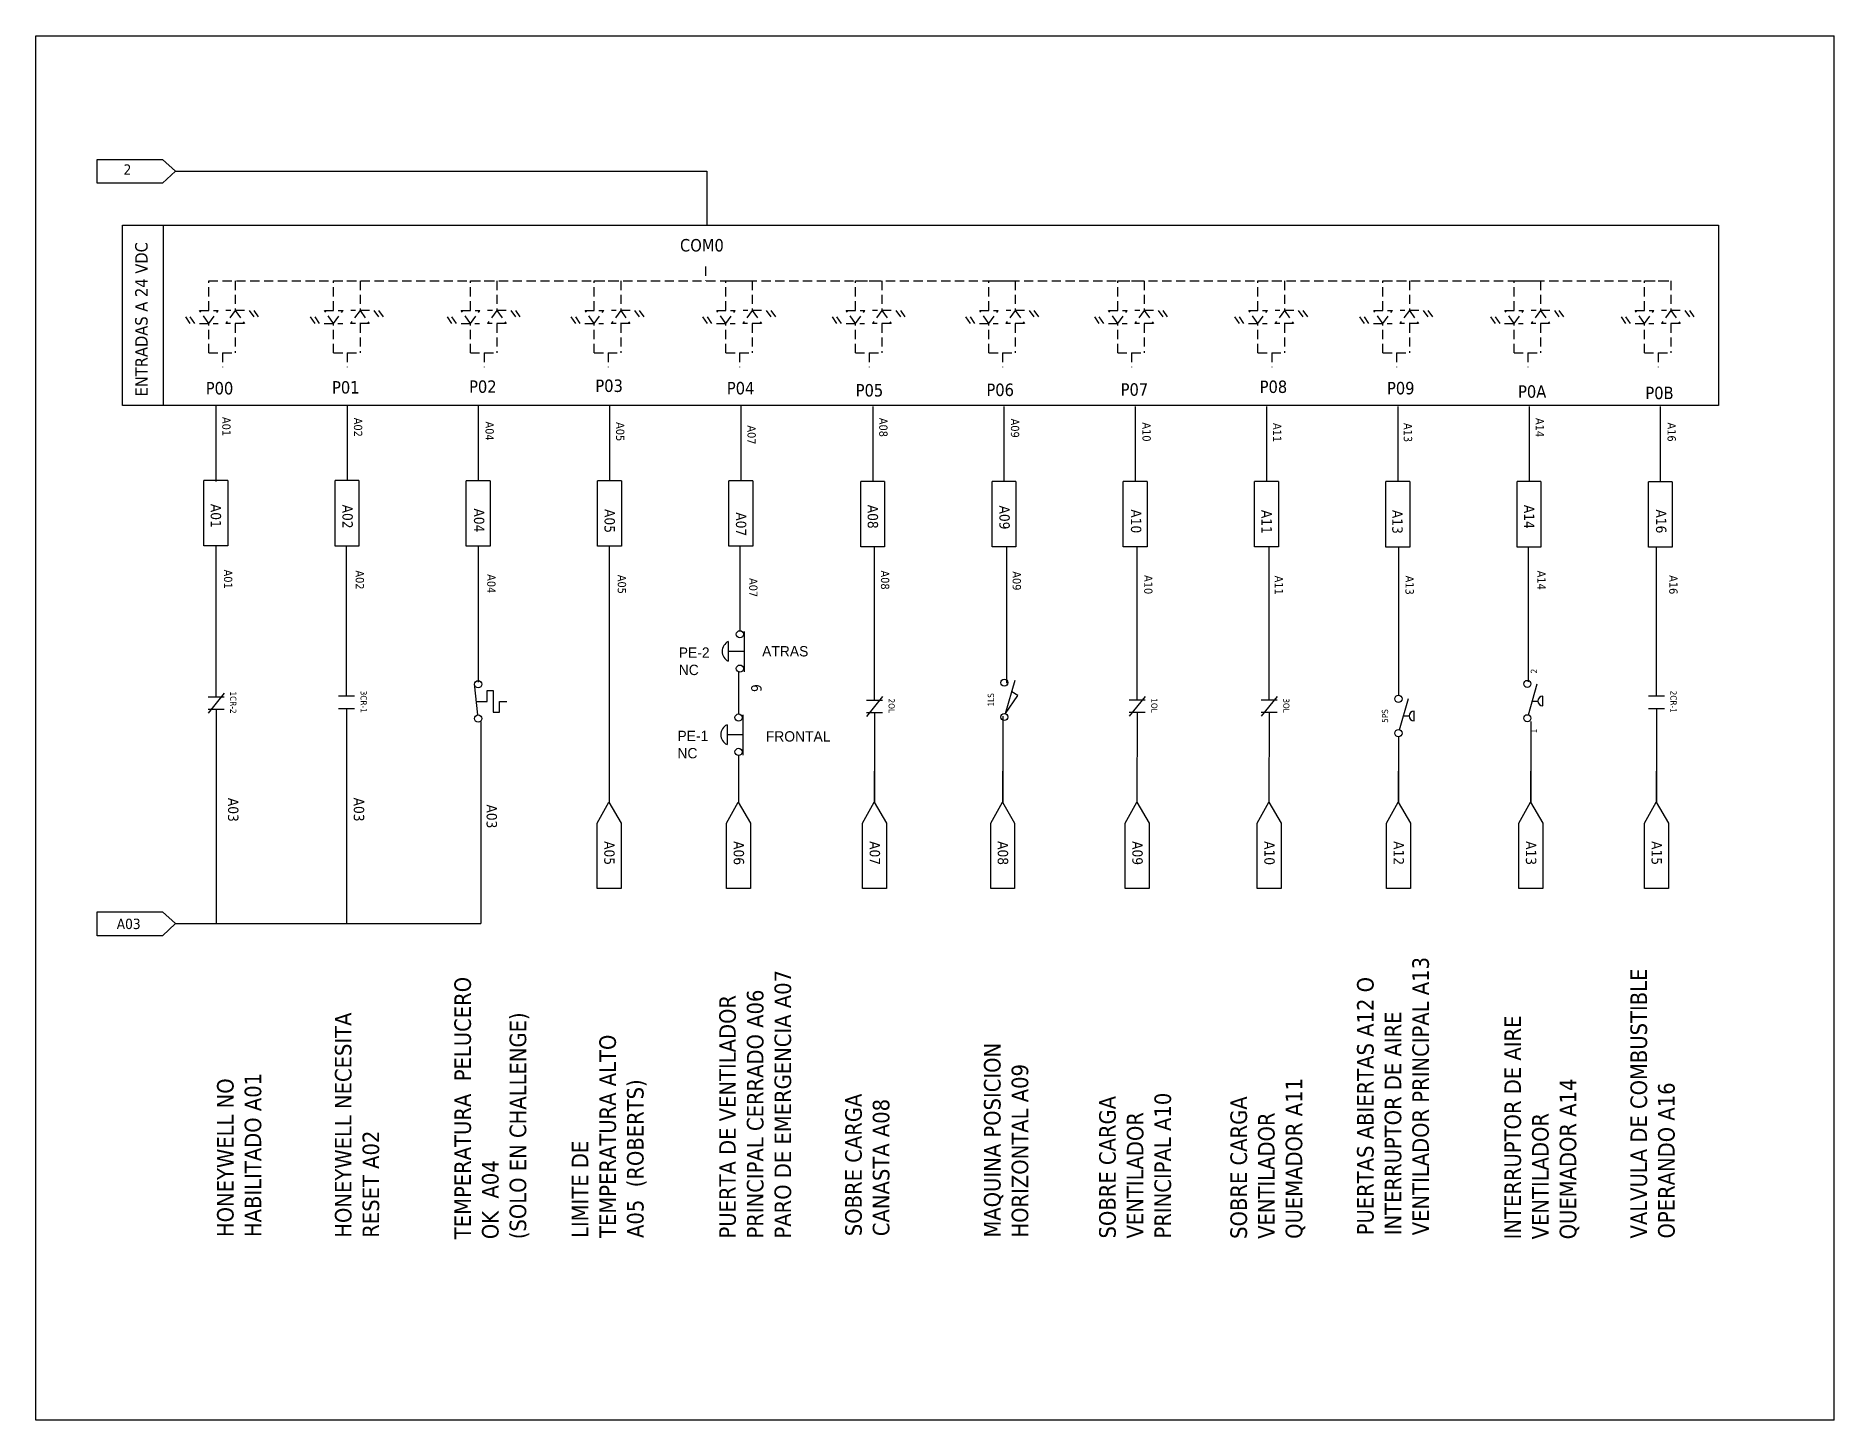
# Model space of a CAD drawing. Header units: millimetres. Extents: x 608 to 3138, y 804 to 1552.
# Drawn here: x 1105.4 to 1539.1, y 1217.8 to 1551.8 of the extents above; entities that cross this region are included whole.
import ezdxf
from ezdxf.enums import TextEntityAlignment as Align

# ---------------------------------------------------------------- set-up
doc = ezdxf.new("R2010")
doc.units = ezdxf.units.MM
doc.linetypes.add('LÍNEAS_OCULTAS2', pattern=[4.7625, 3.175, -1.5875])
doc.layers.add('0 @ 1', color=7, linetype='Continuous')
doc.layers.add('Capa1', color=7, linetype='LÍNEAS_OCULTAS2')
doc.styles.add('Tahoma', font='tahoma.ttf')

msp = doc.modelspace()

# ---------------------------------------------------------------- texts
at = {"width": 15.27778, "attachment_point": 1, "style": 'Tahoma'}
for s, insert, char_height in [('2', (1126.489, 1520.791), 2.5), ('COM0', (1260.737, 1502.777), 3), ('P00', (1146.32, 1468.281), 3), ('P01', (1176.783, 1468.488), 3), ('P02', (1209.846, 1468.666), 3), ('P03', (1240.309, 1468.873), 3), ('P04', (1272.035, 1468.295), 3), ('P05', (1303.122, 1467.783), 3), ('P06', (1334.664, 1467.898), 3), ('P07', (1367.041, 1467.966), 3), ('P08', (1400.581, 1468.63), 3), ('P09', (1431.298, 1468.295), 3), ('P0A', (1462.913, 1467.478), 3), ('P0B', (1493.63, 1467.143), 3), ('A03', (1124.839, 1338.763), 2.5)]:
    msp.add_mtext(s, dxfattribs=dict(at, insert=insert, char_height=char_height))
at = {"attachment_point": 1, "style": 'Tahoma'}
for s, insert, char_height, width, rotation in [('ENTRADAS A 24 VDC', (1129.287, 1464.791), 3, 53.74005, 90), ('A01', (1152.304, 1459.84), 2, 15.27778, 270), ('A02', (1184.075, 1459.651), 2, 15.27778, 270), ('A04', (1215.808, 1458.737), 2, 15.27778, 270), ('A05', (1247.309, 1458.589), 2, 15.27778, 270), ('A07', (1279.012, 1457.806), 2, 15.27778, 270), ('A08', (1310.799, 1459.625), 2, 15.27778, 270), ('A09', (1342.571, 1459.436), 2, 15.27778, 270), ('A10', (1374.304, 1458.522), 2, 15.27778, 270), ('A11', (1405.805, 1458.375), 2, 15.27778, 270), ('A13', (1437.352, 1458.384), 2, 15.27778, 270), ('A14', (1469.145, 1459.593), 2, 15.27778, 270), ('A16', (1500.98, 1458.497), 2, 15.27778, 270), ('A01', (1150.019, 1438.863), 2.5, 15.27778, 270), ('A02', (1181.79, 1438.675), 2.5, 15.27778, 270), ('A04', (1213.523, 1437.76), 2.5, 15.27778, 270), ('A05', (1245.024, 1437.613), 2.5, 15.27778, 270), ('A07', (1276.727, 1436.829), 2.5, 15.27778, 270), ('A08', (1308.514, 1438.648), 2.5, 15.27778, 270), ('A09', (1340.286, 1438.46), 2.5, 15.27778, 270), ('A10', (1372.019, 1437.546), 2.5, 15.27778, 270), ('A11', (1403.52, 1437.398), 2.5, 15.27778, 270), ('A13', (1435.067, 1437.407), 2.5, 15.27778, 270), ('A14', (1466.86, 1438.616), 2.5, 15.27778, 270), ('A16', (1498.695, 1437.52), 2.5, 15.27778, 270), ('A01', (1152.717, 1423.002), 2, 15.27778, 270), ('A02', (1184.489, 1422.813), 2, 15.27778, 270), ('A04', (1216.222, 1421.899), 2, 15.27778, 270), ('A05', (1247.723, 1421.751), 2, 15.27778, 270), ('A07', (1279.425, 1420.967), 2, 15.27778, 270), ('A08', (1311.213, 1422.787), 2, 15.27778, 270), ('A09', (1342.984, 1422.598), 2, 15.27778, 270), ('A10', (1374.717, 1421.684), 2, 15.27778, 270), ('A11', (1406.218, 1421.536), 2, 15.27778, 270), ('A13', (1437.765, 1421.546), 2, 15.27778, 270), ('A14', (1469.559, 1422.755), 2, 15.27778, 270), ('A16', (1501.394, 1421.658), 2, 15.27778, 270), ('6', (1280.406, 1395.342), 2.5, 15.27778, 270), ('A03', (1154.195, 1367.91), 2.5, 15.27778, 270), ('A03', (1184.538, 1367.972), 2.5, 15.27778, 270), ('A03', (1216.571, 1366.329), 2.5, 15.27778, 270), ('A05', (1244.96, 1357.476), 2.5, 15.27778, 270), ('A06', (1276.182, 1357.476), 2.5, 15.27778, 270), ('A07', (1308.993, 1357.476), 2.5, 15.27778, 270), ('A08', (1339.901, 1357.476), 2.5, 15.27778, 270), ('A09', (1372.362, 1357.476), 2.5, 15.27778, 270), ('A10', (1404.203, 1357.476), 2.5, 15.27778, 270), ('A12', (1435.387, 1357.476), 2.5, 15.27778, 270), ('A13', (1467.311, 1357.476), 2.5, 15.27778, 270), ('A15', (1497.629, 1357.476), 2.5, 15.27778, 270), ('PUERTAS ABIERTAS A12 O\\PINTERRUPTOR DE AIRE VENTILADOR PRINCIPAL A13', (1424.069, 1262.364), 4, 72.35777, 90), ('TEMPERATURA  PELUCERO \\POK  A04\\P(SOLO EN CHALLENGE)', (1206.29, 1261.428), 4, 84.44629, 90), ('PUERTA DE VENTILADOR PRINCIPAL CERRADO A06 PARO DE EMERGENCIA A07', (1270.194, 1261.58), 4, 69.58535, 90), ('VALVULA DE COMBUSTIBLE OPERANDO A16', (1490.03, 1261.594), 4, 84.44629, 90), ('HONEYWELL NECESITA RESET A02', (1177.477, 1261.772), 4, 57.07159, 90), ('INTERRUPTOR DE AIRE VENTILADOR QUEMADOR A14', (1459.624, 1261.382), 4, 54.93704, 90), ('LIMITE DE \\PTEMPERATURA ALTO \\PA05  (ROBERTS)', (1234.604, 1261.718), 4, 84.44629, 90), ('MAQUINA POSICION HORIZONTAL A09', (1334.068, 1261.813), 4, 54.93704, 90), ('HONEYWELL NO HABILITADO A01', (1149.033, 1261.935), 4, 53.49894, 90), ('SOBRE CARGA VENTILADOR QUEMADOR A11', (1393.516, 1261.506), 4, 54.93704, 90), ('SOBRE CARGA CANASTA A08', (1300.573, 1262.155), 4, 54.93704, 90), ('SOBRE CARGA VENTILADOR PRINCIPAL A10', (1361.854, 1261.597), 4, 54.93704, 90)]:
    msp.add_mtext(s, dxfattribs=dict(at, insert=insert, char_height=char_height, width=width, rotation=rotation))
at = {"char_height": 2.5, "width": 7.30496, "attachment_point": 1}
for s, insert in [('PE-2\\PNC', (1260.43, 1404.219)), ('ATRAS', (1280.544, 1404.546)), ('PE-1\\PNC', (1260.11, 1384.122)), ('FRONTAL', (1281.43, 1384.003))]:
    msp.add_mtext(s, dxfattribs=dict(at, insert=insert))

# ---------------------------------------------------------------- blocks, each defined once
blk = doc.blocks.new('*U20')
at = {"linetype": 'Continuous'}
for p, q in [((-2.4, 1.92), (2.4, -1.92)), ((-1.5, 1.92), (-1.5, -1.92)), ((1.5, 1.92), (1.5, -1.92))]:
    blk.add_line(p, q, dxfattribs=at)
at = {"style": 'Tahoma'}
for tag, p in [('Descripción', (0, 8.73)), ('Diseñador de referencia', (-0.18, 3.37))]:
    blk.add_attdef(tag, text='', height=1.5, dxfattribs=at).set_placement(p, align=Align.CENTER)
at = {"linetype": 'Continuous', "style": 'Tahoma', "flags": 8}
blk.add_attdef('Terminal 1', text='', height=1.5, dxfattribs=at).set_placement((-3.17, -0.8), align=Align.TOP_RIGHT)
blk.add_attdef('Terminal 2', text='', height=1.5, dxfattribs=at).set_placement((3.17, -0.8), align=Align.TOP_LEFT)
blk = doc.blocks.new('*U23')
at = {"linetype": 'Continuous'}
for p, q in [((-1.5, 1.92), (-1.5, -1.92)), ((1.5, 1.92), (1.5, -1.92))]:
    blk.add_line(p, q, dxfattribs=at)
at = {"style": 'Tahoma'}
for tag, p in [('Descripción', (0, 8.73)), ('Diseñador de referencia', (-0.18, 3.37))]:
    blk.add_attdef(tag, text='', height=1.5, dxfattribs=at).set_placement(p, align=Align.CENTER)
at = {"linetype": 'Continuous', "style": 'Tahoma', "flags": 8}
blk.add_attdef('Terminal 1', text='', height=1.5, dxfattribs=at).set_placement((-3.17, -0.8), align=Align.TOP_RIGHT)
blk.add_attdef('Terminal 2', text='', height=1.5, dxfattribs=at).set_placement((3.17, -0.8), align=Align.TOP_LEFT)
blk = doc.blocks.new('*U29')
at = {"linetype": 'Continuous'}
for p, q in [((-3.33, -0.27), (1.09, -3.3)), ((-3.33, -0.27), (4.76, -2.59)), ((1.09, -3.3), (1.94, -1.78))]:
    blk.add_line(p, q, dxfattribs=at)
for centre in [(-4.14, 0), (4.14, 0)]:
    blk.add_circle(centre, 0.859)
at = {"style": 'Tahoma'}
for tag, p in [('Descripción', (0, 6.67)), ('Diseñador de referencia', (0, 2.5))]:
    blk.add_attdef(tag, text='', height=1.5, dxfattribs=at).set_placement(p, align=Align.CENTER)
at = {"linetype": 'Continuous', "style": 'Tahoma', "flags": 8}
blk.add_attdef('Terminal 1', text='', height=1.5, dxfattribs=at).set_placement((-6.67, -0.84), align=Align.TOP_RIGHT)
blk.add_attdef('Terminal 2', text='', height=1.5, dxfattribs=at).set_placement((6.67, -0.84), align=Align.TOP_LEFT)
blk = doc.blocks.new('*U28')
at = {"linetype": 'Continuous'}
blk.add_line((-3.33, -0.27), (4.19, -2.42), dxfattribs=at)
for p, q in [((-1.18, -3.75), (1.18, -3.75)), ((0, -1.23), (0, -2.55))]:
    blk.add_line(p, q)
for centre in [(-4.14, 0), (4.14, 0)]:
    blk.add_circle(centre, 0.859)
blk.add_arc((0, -3.75), 1.18, 0, 180)
at = {"style": 'Tahoma'}
for tag, p in [('Descripción', (0, 6.67)), ('Diseñador de referencia', (0, 2.5))]:
    blk.add_attdef(tag, text='', height=1.5, dxfattribs=at).set_placement(p, align=Align.CENTER)
at = {"linetype": 'Continuous', "style": 'Tahoma', "flags": 8}
blk.add_attdef('Terminal 1', text='', height=1.5, dxfattribs=at).set_placement((-6.67, -0.84), align=Align.TOP_RIGHT)
blk.add_attdef('Terminal 2', text='', height=1.5, dxfattribs=at).set_placement((6.67, -0.84), align=Align.TOP_LEFT)

# ---------------------------------------------------------------- linework, layer by layer
for p, q in [((1105.353, 1217.78), (1105.353, 1551.78)), ((1105.353, 1551.78), (1539.148, 1551.78)), ((1539.148, 1217.78), (1539.148, 1551.78)), ((1120.125, 1521.992), (1135.895, 1521.992)), ((1120.125, 1516.228), (1120.125, 1521.992)), ((1135.895, 1521.992), (1139.018, 1519.184)), ((1139.018, 1519.184), (1135.895, 1516.228)), ((1139.018, 1519.184), (1267.203, 1519.184)), ((1267.203, 1519.184), (1267.203, 1506.15)), ((1135.895, 1516.228), (1120.125, 1516.228)), ((1136.068, 1506.15), (1136.068, 1462.582)), ((1148.725, 1462.595), (1148.725, 1455.19)), ((1148.725, 1462.582), (1148.725, 1444.236)), ((1180.394, 1462.589), (1180.394, 1444.467)), ((1212.063, 1462.582), (1212.063, 1455.177)), ((1212.063, 1462.582), (1212.063, 1444.461)), ((1243.732, 1462.576), (1243.732, 1444.454)), ((1275.402, 1462.569), (1275.402, 1455.164)), ((1275.402, 1462.569), (1275.402, 1444.448)), ((1307.22, 1462.38), (1307.22, 1444.259)), ((1338.89, 1462.374), (1338.89, 1444.252)), ((1370.559, 1462.367), (1370.559, 1444.246)), ((1402.228, 1462.361), (1402.228, 1444.239)), ((1433.901, 1462.348), (1433.901, 1444.227)), ((1465.566, 1462.348), (1465.566, 1444.227)), ((1497.235, 1462.342), (1497.235, 1444.22)), ((1145.843, 1428.704), (1145.843, 1444.474)), ((1151.607, 1444.474), (1145.843, 1444.474)), ((1151.607, 1444.474), (1151.607, 1428.704)), ((1177.512, 1428.697), (1177.512, 1444.467)), ((1183.276, 1444.467), (1177.512, 1444.467)), ((1183.276, 1444.467), (1183.276, 1428.697)), ((1209.182, 1428.691), (1209.182, 1444.461)), ((1214.945, 1444.461), (1209.182, 1444.461)), ((1214.945, 1444.461), (1214.945, 1428.691)), ((1240.851, 1428.684), (1240.851, 1444.454)), ((1246.614, 1444.454), (1240.851, 1444.454)), ((1246.614, 1444.454), (1246.614, 1428.684)), ((1272.52, 1428.678), (1272.52, 1444.448)), ((1278.283, 1444.448), (1272.52, 1444.448)), ((1278.283, 1444.448), (1278.283, 1428.678)), ((1304.339, 1428.489), (1304.339, 1444.259)), ((1310.102, 1444.259), (1304.339, 1444.259)), ((1310.102, 1444.259), (1310.102, 1428.489)), ((1336.008, 1428.483), (1336.008, 1444.252)), ((1341.771, 1444.252), (1336.008, 1444.252)), ((1341.771, 1444.252), (1341.771, 1428.483)), ((1367.677, 1428.476), (1367.677, 1444.246)), ((1373.44, 1444.246), (1367.677, 1444.246)), ((1373.44, 1444.246), (1373.44, 1428.476)), ((1399.346, 1428.47), (1399.346, 1444.239)), ((1405.11, 1444.239), (1399.346, 1444.239)), ((1405.11, 1444.239), (1405.11, 1428.47)), ((1431.019, 1428.457), (1431.019, 1444.227)), ((1436.782, 1444.227), (1431.019, 1444.227)), ((1436.782, 1444.227), (1436.782, 1428.457)), ((1462.684, 1428.457), (1462.684, 1444.227)), ((1468.448, 1444.227), (1462.684, 1444.227)), ((1468.448, 1444.227), (1468.448, 1428.457)), ((1494.354, 1428.45), (1494.354, 1444.22)), ((1500.117, 1444.22), (1494.354, 1444.22)), ((1500.117, 1444.22), (1500.117, 1428.45)), ((1151.607, 1428.704), (1145.843, 1428.704)), ((1148.725, 1428.704), (1148.725, 1392.35)), ((1183.276, 1428.697), (1177.512, 1428.697)), ((1180.188, 1428.697), (1180.188, 1392.534)), ((1214.945, 1428.691), (1209.182, 1428.691)), ((1212.041, 1428.691), (1212.041, 1395.842)), ((1246.614, 1428.684), (1240.851, 1428.684)), ((1243.635, 1428.684), (1243.635, 1393.65)), ((1278.283, 1428.678), (1272.52, 1428.678)), ((1275.176, 1428.678), (1275.176, 1408.259)), ((1310.102, 1428.489), (1304.339, 1428.489)), ((1307.562, 1428.489), (1307.562, 1391.551)), ((1341.771, 1428.483), (1336.008, 1428.483)), ((1339.526, 1428.483), (1339.526, 1395.626)), ((1373.44, 1428.476), (1367.677, 1428.476)), ((1370.931, 1428.476), (1370.931, 1391.62)), ((1405.11, 1428.47), (1399.346, 1428.47)), ((1402.772, 1428.47), (1402.772, 1391.62)), ((1436.782, 1428.457), (1431.019, 1428.457)), ((1434.062, 1428.457), (1434.062, 1392.676)), ((1468.448, 1428.457), (1462.684, 1428.457)), ((1465.339, 1428.457), (1465.339, 1395.913)), ((1500.117, 1428.45), (1494.354, 1428.45)), ((1496.199, 1428.45), (1496.199, 1392.538)), ((1272.391, 1405.639), (1272.391, 1400.879)), ((1276.207, 1408.06), (1276.207, 1398.328)), ((1276.151, 1403.259), (1272.391, 1403.259)), ((1274.857, 1398.461), (1274.857, 1388.161)), ((1211.989, 1387.919), (1211.173, 1395.45)), ((1214.191, 1391.201), (1214.191, 1393.804)), ((1214.191, 1393.804), (1215.695, 1393.804)), ((1215.695, 1393.804), (1215.695, 1388.573)), ((1243.635, 1393.65), (1243.635, 1366.792)), ((1148.831, 1389.344), (1148.831, 1337.609)), ((1180.294, 1389.528), (1180.294, 1337.609)), ((1211.633, 1391.201), (1214.191, 1391.201)), ((1215.695, 1388.573), (1217.199, 1388.573)), ((1217.199, 1388.573), (1217.199, 1391.201)), ((1217.199, 1391.201), (1218.945, 1391.201)), ((1307.668, 1388.545), (1307.668, 1366.792)), ((1371.037, 1388.614), (1370.962, 1366.92)), ((1402.878, 1388.614), (1402.803, 1366.92)), ((1496.304, 1389.532), (1496.304, 1366.792)), ((1212.688, 1386.257), (1212.688, 1337.609)), ((1272.071, 1385.542), (1272.071, 1380.781)), ((1275.887, 1387.963), (1275.887, 1378.231)), ((1338.576, 1387.619), (1338.576, 1366.792)), ((1465.985, 1386.328), (1465.985, 1366.792)), ((1275.832, 1383.161), (1272.071, 1383.161)), ((1434.062, 1382.676), (1434.062, 1366.792)), ((1274.857, 1378.161), (1274.857, 1366.792)), ((1307.593, 1374.326), (1307.593, 1366.92)), ((1338.502, 1374.326), (1338.502, 1366.92)), ((1370.962, 1374.326), (1370.962, 1366.92)), ((1402.803, 1374.326), (1402.803, 1366.92)), ((1433.988, 1374.326), (1433.988, 1366.92)), ((1465.911, 1374.326), (1465.911, 1366.92)), ((1496.23, 1374.326), (1496.23, 1366.92)), ((1240.753, 1361.814), (1243.561, 1366.92)), ((1243.561, 1366.92), (1246.517, 1361.814)), ((1271.975, 1361.814), (1274.782, 1366.92)), ((1274.782, 1366.92), (1277.738, 1361.814)), ((1304.786, 1361.814), (1307.593, 1366.92)), ((1307.593, 1366.92), (1310.55, 1361.814)), ((1335.694, 1361.814), (1338.502, 1366.92)), ((1338.502, 1366.92), (1341.458, 1361.814)), ((1368.155, 1361.814), (1370.962, 1366.92)), ((1370.962, 1366.92), (1373.918, 1361.814)), ((1399.996, 1361.814), (1402.803, 1366.92)), ((1402.803, 1366.92), (1405.76, 1361.814)), ((1431.18, 1361.814), (1433.988, 1366.92)), ((1433.988, 1366.92), (1436.944, 1361.814)), ((1463.104, 1361.814), (1465.911, 1366.92)), ((1465.911, 1366.92), (1468.867, 1361.814)), ((1493.423, 1361.814), (1496.23, 1366.92)), ((1496.23, 1366.92), (1499.186, 1361.814)), ((1240.753, 1346.045), (1240.753, 1361.814)), ((1246.517, 1361.814), (1246.517, 1346.045)), ((1271.975, 1346.045), (1271.975, 1361.814)), ((1277.738, 1361.814), (1277.738, 1346.045)), ((1304.786, 1346.045), (1304.786, 1361.814)), ((1310.55, 1361.814), (1310.55, 1346.045)), ((1335.694, 1346.045), (1335.694, 1361.814)), ((1341.458, 1361.814), (1341.458, 1346.045)), ((1368.155, 1346.045), (1368.155, 1361.814)), ((1373.918, 1361.814), (1373.918, 1346.045)), ((1399.996, 1346.045), (1399.996, 1361.814)), ((1405.76, 1361.814), (1405.76, 1346.045)), ((1431.18, 1346.045), (1431.18, 1361.814)), ((1436.944, 1361.814), (1436.944, 1346.045)), ((1463.104, 1346.045), (1463.104, 1361.814)), ((1468.867, 1361.814), (1468.867, 1346.045)), ((1493.423, 1346.045), (1493.423, 1361.814)), ((1499.186, 1361.814), (1499.186, 1346.045)), ((1246.517, 1346.045), (1240.753, 1346.045)), ((1277.738, 1346.045), (1271.975, 1346.045)), ((1310.55, 1346.045), (1304.786, 1346.045)), ((1341.458, 1346.045), (1335.694, 1346.045)), ((1373.918, 1346.045), (1368.155, 1346.045)), ((1405.76, 1346.045), (1399.996, 1346.045)), ((1436.944, 1346.045), (1431.18, 1346.045)), ((1468.867, 1346.045), (1463.104, 1346.045)), ((1499.186, 1346.045), (1493.423, 1346.045)), ((1120.099, 1340.416), (1135.869, 1340.416)), ((1120.099, 1334.653), (1120.099, 1340.416)), ((1135.869, 1340.416), (1138.992, 1337.609)), ((1138.992, 1337.609), (1135.869, 1334.653)), ((1138.992, 1337.609), (1212.688, 1337.609)), ((1135.869, 1334.653), (1120.099, 1334.653)), ((1539.148, 1217.78), (1105.353, 1217.78))]:
    msp.add_line(p, q)
msp.add_lwpolyline([(1126.231, 1506.15), (1511.245, 1506.15), (1511.245, 1462.582), (1126.231, 1462.582)], close=True)
for centre, radius in [((1275.176, 1407.399), 0.86), ((1275.176, 1399.119), 0.86), ((1212.041, 1395.342), 0.859), ((1274.857, 1387.301), 0.86), ((1212.041, 1387.06), 0.859), ((1274.857, 1379.021), 0.86)]:
    msp.add_circle(centre, radius)
for centre in [(1273.525, 1403.259), (1273.206, 1383.161)]:
    msp.add_arc(centre, 2.637, 115.48921, 244.51079)
at = {"layer": 'Capa1', "ltscale": 0.7}
for p, q in [((1147.044, 1485.567), (1147.044, 1492.667)), ((1147.044, 1492.667), (1153.442, 1492.667)), ((1147.044, 1492.667), (1499.8, 1492.667)), ((1153.442, 1492.667), (1153.442, 1485.567)), ((1177.139, 1485.567), (1177.139, 1492.667)), ((1177.139, 1492.667), (1183.537, 1492.667)), ((1183.537, 1492.667), (1183.537, 1485.567)), ((1210.155, 1485.567), (1210.155, 1492.667)), ((1210.155, 1492.667), (1216.553, 1492.667)), ((1216.553, 1492.667), (1216.553, 1485.567)), ((1240.036, 1485.567), (1240.036, 1492.667)), ((1240.036, 1492.667), (1246.434, 1492.667)), ((1246.434, 1492.667), (1246.434, 1485.567)), ((1266.912, 1496.113), (1266.912, 1492.667)), ((1271.779, 1485.567), (1271.779, 1492.667)), ((1271.779, 1492.667), (1278.177, 1492.667)), ((1278.177, 1492.667), (1278.177, 1485.567)), ((1303.038, 1485.567), (1303.038, 1492.667)), ((1303.038, 1492.667), (1309.436, 1492.667)), ((1309.436, 1492.667), (1309.436, 1485.567)), ((1335.23, 1485.567), (1335.23, 1492.667)), ((1335.23, 1492.667), (1341.628, 1492.667)), ((1341.628, 1492.667), (1341.628, 1485.567)), ((1366.331, 1485.567), (1366.331, 1492.667)), ((1366.331, 1492.667), (1372.729, 1492.667)), ((1372.729, 1492.667), (1372.729, 1485.567)), ((1400.151, 1485.567), (1400.151, 1492.667)), ((1400.151, 1492.667), (1406.549, 1492.667)), ((1406.549, 1492.667), (1406.549, 1485.567)), ((1430.293, 1485.567), (1430.293, 1492.667)), ((1430.293, 1492.667), (1436.691, 1492.667)), ((1436.691, 1492.667), (1436.691, 1485.567)), ((1461.939, 1485.567), (1461.939, 1492.667)), ((1461.939, 1492.667), (1468.337, 1492.667)), ((1468.337, 1492.667), (1468.337, 1485.567)), ((1493.402, 1485.567), (1493.402, 1492.667)), ((1493.402, 1492.667), (1499.8, 1492.667)), ((1499.8, 1492.667), (1499.8, 1485.567)), ((1142.589, 1482.376), (1141.489, 1483.971)), ((1143.69, 1482.376), (1142.589, 1483.971)), ((1144.843, 1485.567), (1149.341, 1485.567)), ((1147.044, 1482.376), (1144.843, 1485.567)), ((1147.044, 1482.376), (1149.341, 1485.567)), ((1153.442, 1485.567), (1151.145, 1482.376)), ((1155.695, 1485.567), (1151.198, 1485.567)), ((1153.442, 1485.567), (1155.642, 1482.376)), ((1156.796, 1485.567), (1157.896, 1483.971)), ((1157.896, 1485.567), (1158.996, 1483.971)), ((1172.685, 1482.376), (1171.584, 1483.971)), ((1173.785, 1482.376), (1172.685, 1483.971)), ((1174.938, 1485.567), (1179.436, 1485.567)), ((1177.139, 1482.376), (1174.938, 1485.567)), ((1177.139, 1482.376), (1179.436, 1485.567)), ((1183.537, 1485.567), (1181.24, 1482.376)), ((1185.791, 1485.567), (1181.293, 1485.567)), ((1183.537, 1485.567), (1185.738, 1482.376)), ((1186.891, 1485.567), (1187.991, 1483.971)), ((1187.991, 1485.567), (1189.092, 1483.971)), ((1205.701, 1482.376), (1204.6, 1483.971)), ((1206.801, 1482.376), (1205.701, 1483.971)), ((1207.954, 1485.567), (1212.452, 1485.567)), ((1210.155, 1482.376), (1207.954, 1485.567)), ((1210.155, 1482.376), (1212.452, 1485.567)), ((1216.553, 1485.567), (1214.256, 1482.376)), ((1218.807, 1485.567), (1214.309, 1485.567)), ((1216.553, 1485.567), (1218.753, 1482.376)), ((1219.907, 1485.567), (1221.007, 1483.971)), ((1221.007, 1485.567), (1222.108, 1483.971)), ((1235.582, 1482.376), (1234.481, 1483.971)), ((1236.682, 1482.376), (1235.582, 1483.971)), ((1237.835, 1485.567), (1242.333, 1485.567)), ((1240.036, 1482.376), (1237.835, 1485.567)), ((1240.036, 1482.376), (1242.333, 1485.567)), ((1246.434, 1485.567), (1244.137, 1482.376)), ((1248.688, 1485.567), (1244.19, 1485.567)), ((1246.434, 1485.567), (1248.635, 1482.376)), ((1249.788, 1485.567), (1250.888, 1483.971)), ((1250.888, 1485.567), (1251.989, 1483.971)), ((1267.325, 1482.376), (1266.224, 1483.971)), ((1268.425, 1482.376), (1267.325, 1483.971)), ((1269.578, 1485.567), (1274.076, 1485.567)), ((1271.779, 1482.376), (1269.578, 1485.567)), ((1271.779, 1482.376), (1274.076, 1485.567)), ((1278.177, 1485.567), (1275.88, 1482.376)), ((1280.431, 1485.567), (1275.933, 1485.567)), ((1278.177, 1485.567), (1280.378, 1482.376)), ((1281.531, 1485.567), (1282.631, 1483.971)), ((1282.631, 1485.567), (1283.732, 1483.971)), ((1298.584, 1482.376), (1297.484, 1483.971)), ((1299.684, 1482.376), (1298.584, 1483.971)), ((1300.838, 1485.567), (1305.335, 1485.567)), ((1303.038, 1482.376), (1300.838, 1485.567)), ((1303.038, 1482.376), (1305.335, 1485.567)), ((1309.436, 1485.567), (1307.139, 1482.376)), ((1311.69, 1485.567), (1307.192, 1485.567)), ((1309.436, 1485.567), (1311.637, 1482.376)), ((1312.79, 1485.567), (1313.891, 1483.971)), ((1313.891, 1485.567), (1314.991, 1483.971)), ((1330.776, 1482.376), (1329.675, 1483.971)), ((1331.876, 1482.376), (1330.776, 1483.971)), ((1333.029, 1485.567), (1337.527, 1485.567)), ((1335.23, 1482.376), (1333.029, 1485.567)), ((1335.23, 1482.376), (1337.527, 1485.567)), ((1341.628, 1485.567), (1339.331, 1482.376)), ((1343.882, 1485.567), (1339.384, 1485.567)), ((1341.628, 1485.567), (1343.829, 1482.376)), ((1344.982, 1485.567), (1346.082, 1483.971)), ((1346.082, 1485.567), (1347.183, 1483.971)), ((1361.876, 1482.376), (1360.776, 1483.971)), ((1362.977, 1482.376), (1361.876, 1483.971)), ((1364.13, 1485.567), (1368.628, 1485.567)), ((1366.331, 1482.376), (1364.13, 1485.567)), ((1366.331, 1482.376), (1368.628, 1485.567)), ((1372.729, 1485.567), (1370.432, 1482.376)), ((1374.982, 1485.567), (1370.485, 1485.567)), ((1372.729, 1485.567), (1374.929, 1482.376)), ((1376.083, 1485.567), (1377.183, 1483.971)), ((1377.183, 1485.567), (1378.283, 1483.971)), ((1395.696, 1482.376), (1394.596, 1483.971)), ((1396.797, 1482.376), (1395.696, 1483.971)), ((1397.95, 1485.567), (1402.448, 1485.567)), ((1400.151, 1482.376), (1397.95, 1485.567)), ((1400.151, 1482.376), (1402.448, 1485.567)), ((1406.549, 1485.567), (1404.252, 1482.376)), ((1408.803, 1485.567), (1404.305, 1485.567)), ((1406.549, 1485.567), (1408.749, 1482.376)), ((1409.903, 1485.567), (1411.003, 1483.971)), ((1411.003, 1485.567), (1412.103, 1483.971)), ((1425.839, 1482.376), (1424.738, 1483.971)), ((1426.939, 1482.376), (1425.839, 1483.971)), ((1428.092, 1485.567), (1432.59, 1485.567)), ((1430.293, 1482.376), (1428.092, 1485.567)), ((1430.293, 1482.376), (1432.59, 1485.567)), ((1436.691, 1485.567), (1434.394, 1482.376)), ((1438.945, 1485.567), (1434.447, 1485.567)), ((1436.691, 1485.567), (1438.892, 1482.376)), ((1440.045, 1485.567), (1441.145, 1483.971)), ((1441.145, 1485.567), (1442.246, 1483.971)), ((1457.485, 1482.376), (1456.385, 1483.971)), ((1458.585, 1482.376), (1457.485, 1483.971)), ((1459.739, 1485.567), (1464.236, 1485.567)), ((1461.939, 1482.376), (1459.739, 1485.567)), ((1461.939, 1482.376), (1464.236, 1485.567)), ((1468.337, 1485.567), (1466.04, 1482.376)), ((1470.591, 1485.567), (1466.093, 1485.567)), ((1468.337, 1485.567), (1470.538, 1482.376)), ((1471.691, 1485.567), (1472.792, 1483.971)), ((1472.792, 1485.567), (1473.892, 1483.971)), ((1488.947, 1482.376), (1487.847, 1483.971)), ((1490.048, 1482.376), (1488.947, 1483.971)), ((1491.201, 1485.567), (1495.699, 1485.567)), ((1493.402, 1482.376), (1491.201, 1485.567)), ((1493.402, 1482.376), (1495.699, 1485.567)), ((1499.8, 1485.567), (1497.503, 1482.376)), ((1502.053, 1485.567), (1497.556, 1485.567)), ((1499.8, 1485.567), (1502, 1482.376)), ((1503.154, 1485.567), (1504.254, 1483.971)), ((1504.254, 1485.567), (1505.354, 1483.971)), ((1144.79, 1482.376), (1149.288, 1482.376)), ((1147.044, 1475.276), (1147.044, 1482.376)), ((1155.642, 1482.376), (1151.145, 1482.376)), ((1155.642, 1482.376), (1151.145, 1482.376)), ((1153.442, 1482.376), (1153.442, 1475.276)), ((1174.885, 1482.376), (1179.383, 1482.376)), ((1177.139, 1475.276), (1177.139, 1482.376)), ((1185.738, 1482.376), (1181.24, 1482.376)), ((1185.738, 1482.376), (1181.24, 1482.376)), ((1183.537, 1482.376), (1183.537, 1475.276)), ((1207.901, 1482.376), (1212.399, 1482.376)), ((1210.155, 1475.276), (1210.155, 1482.376)), ((1218.753, 1482.376), (1214.256, 1482.376)), ((1218.753, 1482.376), (1214.256, 1482.376)), ((1216.553, 1482.376), (1216.553, 1475.276)), ((1237.782, 1482.376), (1242.28, 1482.376)), ((1240.036, 1475.276), (1240.036, 1482.376)), ((1248.635, 1482.376), (1244.137, 1482.376)), ((1248.635, 1482.376), (1244.137, 1482.376)), ((1246.434, 1482.376), (1246.434, 1475.276)), ((1269.525, 1482.376), (1274.023, 1482.376)), ((1271.779, 1475.276), (1271.779, 1482.376)), ((1280.378, 1482.376), (1275.88, 1482.376)), ((1280.378, 1482.376), (1275.88, 1482.376)), ((1278.177, 1482.376), (1278.177, 1475.276)), ((1300.784, 1482.376), (1305.282, 1482.376)), ((1303.038, 1475.276), (1303.038, 1482.376)), ((1311.637, 1482.376), (1307.139, 1482.376)), ((1311.637, 1482.376), (1307.139, 1482.376)), ((1309.436, 1482.376), (1309.436, 1475.276)), ((1332.976, 1482.376), (1337.474, 1482.376)), ((1335.23, 1475.276), (1335.23, 1482.376)), ((1343.829, 1482.376), (1339.331, 1482.376)), ((1343.829, 1482.376), (1339.331, 1482.376)), ((1341.628, 1482.376), (1341.628, 1475.276)), ((1364.077, 1482.376), (1368.574, 1482.376)), ((1366.331, 1475.276), (1366.331, 1482.376)), ((1374.929, 1482.376), (1370.432, 1482.376)), ((1374.929, 1482.376), (1370.432, 1482.376)), ((1372.729, 1482.376), (1372.729, 1475.276)), ((1397.897, 1482.376), (1402.395, 1482.376)), ((1400.151, 1475.276), (1400.151, 1482.376)), ((1408.749, 1482.376), (1404.252, 1482.376)), ((1408.749, 1482.376), (1404.252, 1482.376)), ((1406.549, 1482.376), (1406.549, 1475.276)), ((1428.039, 1482.376), (1432.537, 1482.376)), ((1430.293, 1475.276), (1430.293, 1482.376)), ((1438.892, 1482.376), (1434.394, 1482.376)), ((1438.892, 1482.376), (1434.394, 1482.376)), ((1436.691, 1482.376), (1436.691, 1475.276)), ((1459.685, 1482.376), (1464.183, 1482.376)), ((1461.939, 1475.276), (1461.939, 1482.376)), ((1470.538, 1482.376), (1466.04, 1482.376)), ((1470.538, 1482.376), (1466.04, 1482.376)), ((1468.337, 1482.376), (1468.337, 1475.276)), ((1491.148, 1482.376), (1495.645, 1482.376)), ((1493.402, 1475.276), (1493.402, 1482.376)), ((1502, 1482.376), (1497.503, 1482.376)), ((1502, 1482.376), (1497.503, 1482.376)), ((1499.8, 1482.376), (1499.8, 1475.276)), ((1147.044, 1475.276), (1153.442, 1475.276)), ((1147.044, 1475.276), (1153.442, 1475.276)), ((1150.37, 1475.276), (1150.37, 1471.83)), ((1177.139, 1475.276), (1183.537, 1475.276)), ((1177.139, 1475.276), (1183.537, 1475.276)), ((1180.465, 1475.276), (1180.465, 1471.83)), ((1210.155, 1475.276), (1216.553, 1475.276)), ((1210.155, 1475.276), (1216.553, 1475.276)), ((1213.481, 1475.276), (1213.481, 1471.83)), ((1240.036, 1475.276), (1246.434, 1475.276)), ((1240.036, 1475.276), (1246.434, 1475.276)), ((1243.362, 1475.276), (1243.362, 1471.83)), ((1271.779, 1475.276), (1278.177, 1475.276)), ((1271.779, 1475.276), (1278.177, 1475.276)), ((1275.105, 1475.276), (1275.105, 1471.83)), ((1303.038, 1475.276), (1309.436, 1475.276)), ((1303.038, 1475.276), (1309.436, 1475.276)), ((1306.364, 1475.276), (1306.364, 1471.83)), ((1335.23, 1475.276), (1341.628, 1475.276)), ((1335.23, 1475.276), (1341.628, 1475.276)), ((1338.556, 1475.276), (1338.556, 1471.83)), ((1366.331, 1475.276), (1372.729, 1475.276)), ((1366.331, 1475.276), (1372.729, 1475.276)), ((1369.657, 1475.276), (1369.657, 1471.83)), ((1400.151, 1475.276), (1406.549, 1475.276)), ((1400.151, 1475.276), (1406.549, 1475.276)), ((1403.477, 1475.276), (1403.477, 1471.83)), ((1430.293, 1475.276), (1436.691, 1475.276)), ((1430.293, 1475.276), (1436.691, 1475.276)), ((1433.619, 1475.276), (1433.619, 1471.83)), ((1461.939, 1475.276), (1468.337, 1475.276)), ((1461.939, 1475.276), (1468.337, 1475.276)), ((1465.265, 1475.276), (1465.265, 1471.83)), ((1493.402, 1475.276), (1499.8, 1475.276)), ((1493.402, 1475.276), (1499.8, 1475.276)), ((1496.728, 1475.276), (1496.728, 1471.83))]:
    msp.add_line(p, q, dxfattribs=at)

# ---------------------------------------------------------------- block references
at = {"layer": '0 @ 1', "rotation": 90}
msp.add_blockref('*U28', (1465.144, 1391.278), dxfattribs=at).add_auto_attribs({'Terminal 1': '1', 'Terminal 2': '2'})
at = {"layer": '0 @ 1'}
ref = msp.add_blockref('*U20', (1148.836, 1390.749), dxfattribs=dict(at, rotation=270))
ref.add_attrib('Diseñador de referencia', '1CR-2', dxfattribs={"layer": '0', "height": 1.5, "rotation": 270, "style": 'Tahoma'}).set_placement((1152.205, 1390.929), align=Align.CENTER)
ref = msp.add_blockref('*U23', (1180.299, 1390.934), dxfattribs=dict(at, rotation=270))
ref.add_attrib('Diseñador de referencia', '3CR-1', dxfattribs={"layer": '0', "height": 1.5, "rotation": 270, "style": 'Tahoma'}).set_placement((1183.669, 1391.113), align=Align.CENTER)
ref = msp.add_blockref('*U29', (1338.974, 1391.572), dxfattribs=dict(at, rotation=90))
ref.add_attrib('Diseñador de referencia', '1LS', dxfattribs={"layer": '0', "height": 1.5, "rotation": 90, "style": 'Tahoma'}).set_placement((1336.474, 1391.572), align=Align.CENTER)
ref = msp.add_blockref('*U28', (1434.062, 1387.676), dxfattribs=dict(at, rotation=90))
ref.add_attrib('Diseñador de referencia', '5PS', dxfattribs={"layer": '0', "height": 1.5, "rotation": 90, "style": 'Tahoma'}).set_placement((1431.562, 1387.676), align=Align.CENTER)
ref = msp.add_blockref('*U23', (1496.31, 1390.938), dxfattribs=dict(at, rotation=270))
ref.add_attrib('Diseñador de referencia', '2CR-1', dxfattribs={"layer": '0', "height": 1.5, "rotation": 270, "style": 'Tahoma'}).set_placement((1499.679, 1391.117), align=Align.CENTER)
ref = msp.add_blockref('*U20', (1307.673, 1389.95), dxfattribs=dict(at, rotation=270))
ref.add_attrib('Diseñador de referencia', '2OL', dxfattribs={"layer": '0', "height": 1.5, "rotation": 270, "style": 'Tahoma'}).set_placement((1311.043, 1390.13), align=Align.CENTER)
ref = msp.add_blockref('*U20', (1371.042, 1390.019), dxfattribs=dict(at, rotation=270))
ref.add_attrib('Diseñador de referencia', '1OL', dxfattribs={"layer": '0', "height": 1.5, "rotation": 270, "style": 'Tahoma'}).set_placement((1374.412, 1390.198), align=Align.CENTER)
ref = msp.add_blockref('*U20', (1402.883, 1390.019), dxfattribs=dict(at, rotation=270))
ref.add_attrib('Diseñador de referencia', '3OL', dxfattribs={"layer": '0', "height": 1.5, "rotation": 270, "style": 'Tahoma'}).set_placement((1406.253, 1390.198), align=Align.CENTER)

msp.set_redraw_order([(e.dxf.handle, doc.entitydb.next_handle()) for e in msp.query("TEXT MTEXT ATTDEF DIMENSION ARC_DIMENSION")])  # texts and dimensions are drawn at this point

doc.saveas('drawing.dxf')
